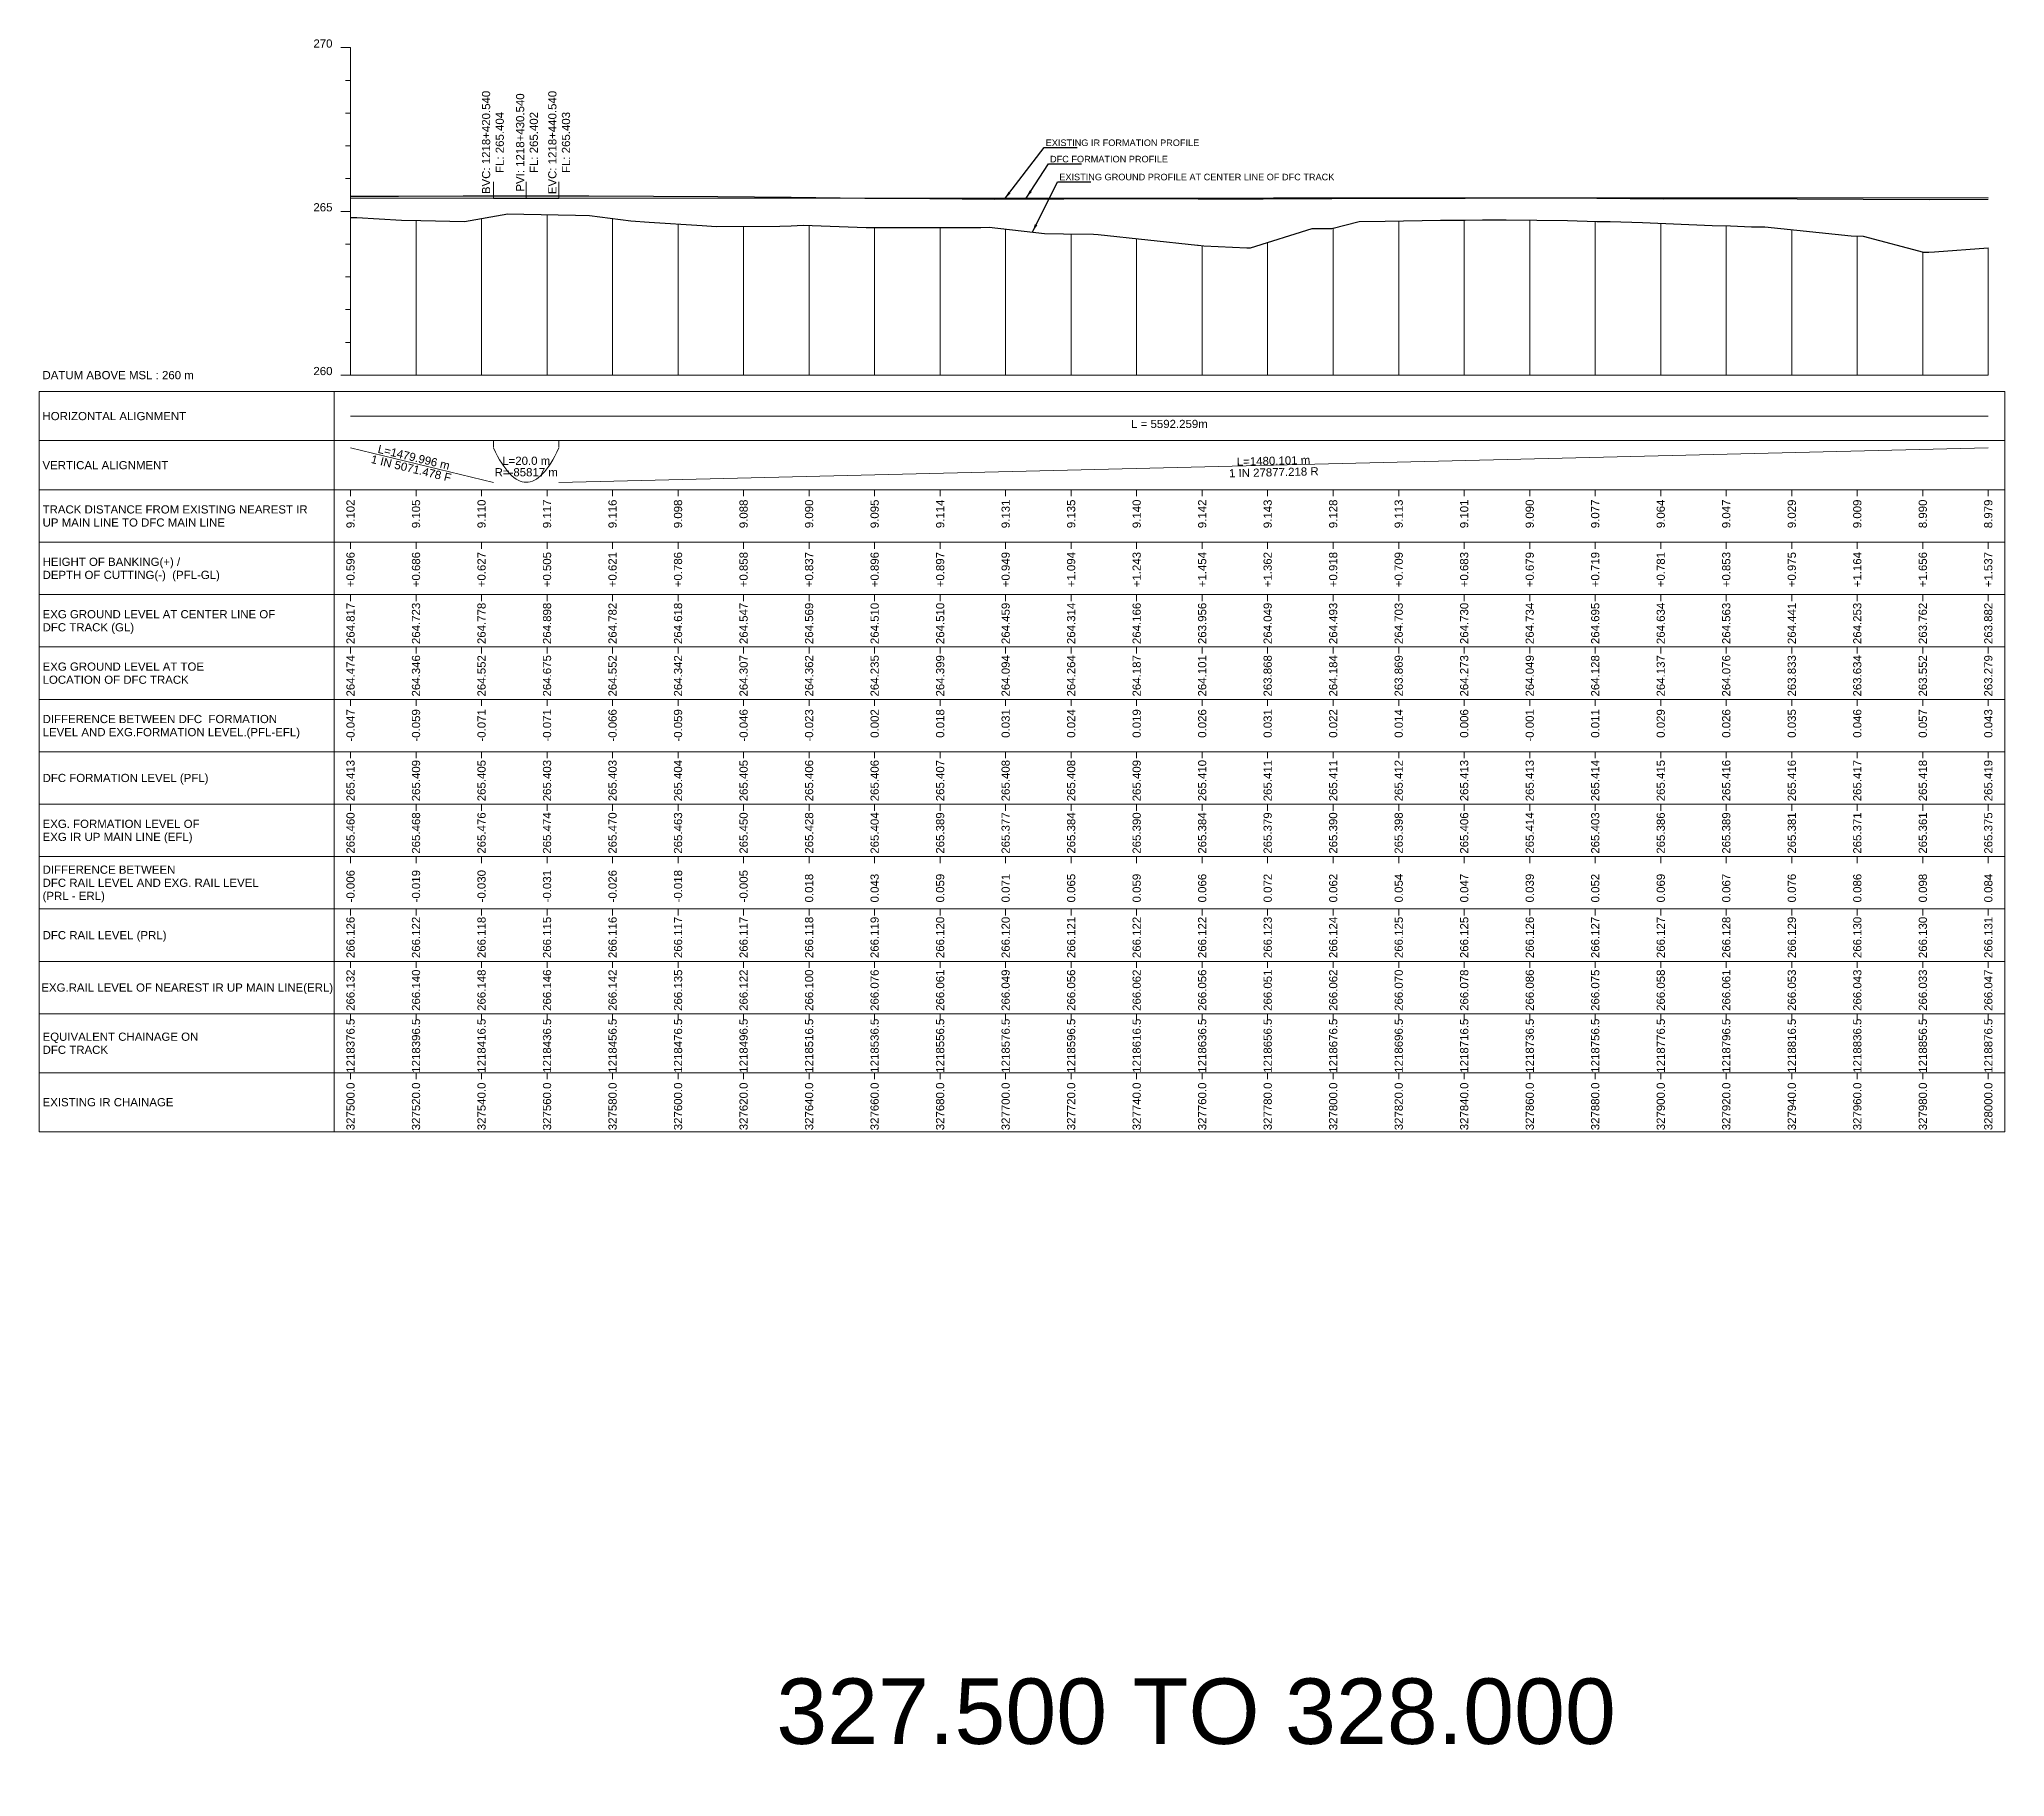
# Model space of a CAD drawing. Header units: metres. Extents: x 2905 to 23505, y -2719 to -1879.
# Drawn here: x 16905 to 17505, y -2428 to -1897 of the extents above; entities that cross this region are included whole.
import ezdxf
from ezdxf.enums import TextEntityAlignment as Align

# ---------------------------------------------------------------- set-up
doc = ezdxf.new("R2010")
doc.units = ezdxf.units.M
doc.header["$MEASUREMENT"] = 0
for name, color, linetype, lineweight in [('C-PROF-LABL-DG', 1, 'Continuous', 25), ('LS BVC-PVI-EVC TEXT', 10, 'Continuous', 0), ('LS CUT FILL', 10, 'Continuous', 0), ('LS DATUM', 7, 'Continuous', 0), ('LS DATUM X', 7, 'Continuous', 0), ('LS DATUM Y', 7, 'Continuous', 0), ('LS DIFF. EXG.RL & PRO. RL', 10, 'Continuous', 0), ('LS DIFF. PFL & EFL', 10, 'Continuous', 0), ('LS EXG FL', 7, 'Continuous', 0), ('LS EXG GL', 7, 'Continuous', 0), ('LS EXG GL AT PRO TOE', 7, 'Continuous', 0), ('LS EXG IR CH', 7, 'Continuous', 0), ('LS EXG RL', 7, 'Continuous', 0), ('LS EXG. FL', 7, 'Continuous', 0), ('LS EXG. GL', 7, 'Continuous', 0), ('LS EXG. GL AT PRO. TOE', 7, 'Continuous', 0), ('LS EXG. IR CH', 7, 'Continuous', 0), ('LS EXG. RL', 7, 'Continuous', 0), ('LS FRAME', 7, 'Continuous', 0), ('LS HORIZONTAL ALIGNMENT', 10, 'Continuous', 0), ('LS PFL-EFL', 10, 'Continuous', 0), ('LS PRL-ERL', 10, 'Continuous', 0), ('LS PRO FL', 10, 'Continuous', 0), ('LS PRO. CUT & FILL', 10, 'Continuous', 0), ('LS PRO. DFCC CH', 10, 'Continuous', 0), ('LS PRO. FL', 10, 'Continuous', 0), ('LS PRO. RL', 10, 'Continuous', 0), ('LS PROFILE EXG FL', 7, 'Continuous', 25), ('LS PROFILE EXG GL', 7, 'Continuous', 30), ('LS PROFILE PRO FL', 1, 'Continuous', 30), ('LS TICKS', 7, 'Continuous', 0), ('LS TRACK CENTER', 10, 'Continuous', 0), ("LS TRACK CENTER's", 10, 'Continuous', 0), ('LS VERTICAL ALIGNMENT', 10, 'Continuous', 0), ('Profile Grid', 7, 'Continuous', 0)]:
    doc.layers.add(name, color=color, linetype=linetype, lineweight=lineweight)
doc.layers.add('ref text', color=3, linetype='Continuous')
doc.styles.add('Arial', font='arial.ttf')
doc.styles.get("Standard").update_dxf_attribs({"font": 'arial.ttf'})
doc.styles.add('Style-Arial', font='arial.ttf')
doc.styles.add('StyleArial', font='arial.ttf')
doc.dimstyles.get("Standard").update_dxf_attribs({"dimtxt": 5, "dimasz": 0.18, "dimexe": 0.18, "dimexo": 0.0625, "dimgap": 0.09, "dimtad": 0, "dimtih": 1, "dimtoh": 1, "dimdec": 4, "dimzin": 0, "dimdsep": 46, "dimtxsty": 'Standard', "dimcen": 0.09, "dimadec": 0, "dimazin": 0, "dimtfac": 1, "dimtdec": 4, "dimtofl": 0, "dimtmove": 0, "dimatfit": 3, "dimfxl": 1, "dimtolj": 1, "dimtzin": 0, "dimarcsym": 0})

msp = doc.modelspace()

# ---------------------------------------------------------------- texts
at = {"layer": 'C-PROF-LABL-DG', "color": 1, "linetype": 'Continuous', "lineweight": 25, "char_height": 2.5, "attachment_point": 5, "rotation": 90, "style": 'Arial'}
for s, insert in [('BVC: 1218+420.540\\PFL: 265.404', (17043.49, -1928.95)), ('EVC: 1218+440.540\\PFL: 265.403', (17063.72, -1928.97)), ('PVI: 1218+430.540\\PFL: 265.402', (17053.89, -1928.97))]:
    msp.add_mtext(s, dxfattribs=dict(at, insert=insert))
at = {"layer": 'LS CUT FILL', "lineweight": 0, "style": 'Style-Arial'}
for s, p in [('+0.596', (17000, -2054)), ('+0.686', (17020, -2054)), ('+0.627', (17040, -2054)), ('+0.505', (17060, -2054)), ('+0.621', (17079.99, -2054)), ('+0.786', (17099.99, -2054)), ('+0.858', (17120, -2054)), ('+0.837', (17140, -2054)), ('+0.896', (17160.01, -2054)), ('+0.897', (17180.01, -2054)), ('+0.949', (17200, -2054)), ('+1.094', (17220, -2054)), ('+1.243', (17240, -2054)), ('+1.454', (17260, -2054)), ('+1.362', (17279.99, -2054)), ('+0.918', (17299.99, -2054)), ('+0.709', (17319.99, -2054)), ('+0.683', (17339.99, -2054)), ('+0.679', (17359.99, -2054)), ('+0.719', (17379.99, -2054)), ('+0.781', (17399.99, -2054)), ('+0.853', (17419.99, -2054)), ('+0.975', (17439.99, -2054)), ('+1.164', (17459.99, -2054)), ('+1.656', (17479.99, -2054)), ('+1.537', (17499.99, -2054))]:
    msp.add_text(s, height=2.5, rotation=90, dxfattribs=at).set_placement(p, align=Align.MIDDLE_RIGHT)
at = {"layer": 'LS DATUM', "color": 7, "style": 'StyleArial'}
msp.add_text('DATUM ABOVE MSL : 260 m', height=2.5, rotation=0.00003, dxfattribs=at).set_placement((16905.97, -2000), align=Align.MIDDLE_LEFT)
at = {"layer": 'LS DATUM Y', "color": 7, "lineweight": 0, "style": 'Style-Arial'}
for s, p in [('270', (16994.5, -1900)), ('270', (16994.5, -1900)), ('265', (16994.5, -1950)), ('260', (16994.5, -2000))]:
    msp.add_text(s, height=2.5, dxfattribs=at).set_placement(p, align=Align.RIGHT)
at = {"layer": 'LS DIFF. EXG.RL & PRO. RL', "color": 10, "style": 'StyleArial'}
for s, p in [('DIFFERENCE BETWEEN ', (16906, -2151)), ('DFC RAIL LEVEL AND EXG. RAIL LEVEL ', (16906, -2155)), ('(PRL - ERL)', (16906, -2159))]:
    msp.add_text(s, height=2.5, rotation=0.00003, dxfattribs=at).set_placement(p, align=Align.MIDDLE_LEFT)
at = {"layer": 'LS DIFF. PFL & EFL', "color": 10, "style": 'StyleArial'}
for s, p in [('DIFFERENCE BETWEEN DFC  FORMATION ', (16906, -2105)), ('LEVEL AND EXG.FORMATION LEVEL.(PFL-EFL)', (16906, -2109))]:
    msp.add_text(s, height=2.5, rotation=0.00003, dxfattribs=at).set_placement(p, align=Align.MIDDLE_LEFT)
at = {"layer": 'LS EXG FL', "style": 'StyleArial'}
for s, p in [('EXG. FORMATION LEVEL OF', (16906, -2137)), ('EXG IR UP MAIN LINE (EFL)', (16906, -2141))]:
    msp.add_text(s, height=2.5, rotation=0.00003, dxfattribs=at).set_placement(p, align=Align.MIDDLE_LEFT)
at = {"layer": 'LS EXG GL', "lineweight": 0, "style": 'Style-Arial'}
for s, p in [('264.817', (17000, -2069.5)), ('264.723', (17020, -2069.5)), ('264.778', (17040, -2069.5)), ('264.898', (17060, -2069.5)), ('264.782', (17079.99, -2069.5)), ('264.618', (17099.99, -2069.5)), ('264.547', (17120, -2069.5)), ('264.569', (17140, -2069.5)), ('264.510', (17160.01, -2069.5)), ('264.510', (17180.01, -2069.5)), ('264.459', (17200, -2069.5)), ('264.314', (17220, -2069.5)), ('264.166', (17240, -2069.5)), ('263.956', (17260, -2069.5)), ('264.049', (17279.99, -2069.5)), ('264.493', (17299.99, -2069.5)), ('264.703', (17319.99, -2069.5)), ('264.730', (17339.99, -2069.5)), ('264.734', (17359.99, -2069.5)), ('264.695', (17379.99, -2069.5)), ('264.634', (17399.99, -2069.5)), ('264.563', (17419.99, -2069.5)), ('264.441', (17439.99, -2069.5)), ('264.253', (17459.99, -2069.5)), ('263.762', (17479.99, -2069.5)), ('263.882', (17499.99, -2069.5))]:
    msp.add_text(s, height=2.5, rotation=90, dxfattribs=at).set_placement(p, align=Align.MIDDLE_RIGHT)
at = {"layer": 'LS EXG GL AT PRO TOE', "color": 7, "style": 'StyleArial'}
for s, p in [('EXG GROUND LEVEL AT TOE', (16906, -2089)), ('LOCATION OF DFC TRACK', (16906, -2093))]:
    msp.add_text(s, height=2.5, rotation=0.00003, dxfattribs=at).set_placement(p, align=Align.MIDDLE_LEFT)
at = {"layer": 'LS EXG IR CH', "style": 'Style-Arial'}
for s, p in [('327500.0', (17000, -2216)), ('327520.0', (17020, -2216)), ('327540.0', (17040, -2216)), ('327560.0', (17060, -2216)), ('327580.0', (17080, -2216)), ('327600.0', (17100, -2216)), ('327620.0', (17120, -2216)), ('327640.0', (17140, -2216)), ('327660.0', (17160, -2216)), ('327680.0', (17180, -2216)), ('327700.0', (17200, -2216)), ('327720.0', (17220, -2216)), ('327740.0', (17240, -2216)), ('327760.0', (17260, -2216)), ('327780.0', (17280, -2216)), ('327800.0', (17300, -2216)), ('327820.0', (17320, -2216)), ('327840.0', (17340, -2216)), ('327860.0', (17360, -2216)), ('327880.0', (17380, -2216)), ('327900.0', (17400, -2216)), ('327920.0', (17420, -2216)), ('327940.0', (17440, -2216)), ('327960.0', (17460, -2216)), ('327980.0', (17480, -2216)), ('328000.0', (17500, -2216))]:
    msp.add_text(s, height=2.5, rotation=90, dxfattribs=at).set_placement(p, align=Align.MIDDLE_RIGHT)
at = {"layer": 'LS EXG RL', "style": 'Style-Arial'}
for s, p in [('266.132', (17000, -2181.5)), ('266.140', (17020, -2181.5)), ('266.148', (17040, -2181.5)), ('266.146', (17060, -2181.5)), ('266.142', (17080, -2181.5)), ('266.135', (17100, -2181.5)), ('266.122', (17120, -2181.5)), ('266.100', (17140, -2181.5)), ('266.076', (17160, -2181.5)), ('266.061', (17180, -2181.5)), ('266.049', (17200, -2181.5)), ('266.056', (17220, -2181.5)), ('266.062', (17240, -2181.5)), ('266.056', (17260, -2181.5)), ('266.051', (17280, -2181.5)), ('266.062', (17300, -2181.5)), ('266.070', (17320, -2181.5)), ('266.078', (17340, -2181.5)), ('266.086', (17360, -2181.5)), ('266.075', (17380, -2181.5)), ('266.058', (17400, -2181.5)), ('266.061', (17420, -2181.5)), ('266.053', (17440, -2181.5)), ('266.043', (17460, -2181.5)), ('266.033', (17480, -2181.5)), ('266.047', (17500, -2181.5))]:
    msp.add_text(s, height=2.5, rotation=90, dxfattribs=at).set_placement(p, align=Align.MIDDLE_RIGHT)
at = {"layer": 'LS EXG. FL'}
for s, p in [('265.460', (17000, -2133.5)), ('265.468', (17020, -2133.5)), ('265.476', (17040, -2133.5)), ('265.474', (17060, -2133.5)), ('265.470', (17079.99, -2133.5)), ('265.463', (17099.99, -2133.5)), ('265.450', (17120, -2133.5)), ('265.428', (17140, -2133.5)), ('265.404', (17160.01, -2133.5)), ('265.389', (17180.01, -2133.5)), ('265.377', (17200, -2133.5)), ('265.384', (17220, -2133.5)), ('265.390', (17240, -2133.5)), ('265.384', (17260, -2133.5)), ('265.379', (17279.99, -2133.5)), ('265.390', (17299.99, -2133.5)), ('265.398', (17319.99, -2133.5)), ('265.406', (17339.99, -2133.5)), ('265.414', (17359.99, -2133.5)), ('265.403', (17379.99, -2133.5)), ('265.386', (17399.99, -2133.5)), ('265.389', (17419.99, -2133.5)), ('265.381', (17439.99, -2133.5)), ('265.371', (17459.99, -2133.5)), ('265.361', (17479.99, -2133.5)), ('265.375', (17499.99, -2133.5))]:
    msp.add_text(s, height=2.5, rotation=90, dxfattribs=at).set_placement(p, align=Align.MIDDLE_RIGHT)
at = {"layer": 'LS EXG. GL', "color": 7, "style": 'StyleArial'}
for s, p in [('EXG GROUND LEVEL AT CENTER LINE OF ', (16906, -2073)), ('DFC TRACK (GL)', (16906, -2077))]:
    msp.add_text(s, height=2.5, rotation=0.00003, dxfattribs=at).set_placement(p, align=Align.MIDDLE_LEFT)
at = {"layer": 'LS EXG. GL AT PRO. TOE'}
for s, p in [('264.474', (17000, -2085.5)), ('264.346', (17020, -2085.5)), ('264.552', (17040, -2085.5)), ('264.675', (17060, -2085.5)), ('264.552', (17079.99, -2085.5)), ('264.342', (17099.99, -2085.5)), ('264.307', (17120, -2085.5)), ('264.362', (17140, -2085.5)), ('264.235', (17160.01, -2085.5)), ('264.399', (17180.01, -2085.5)), ('264.094', (17200, -2085.5)), ('264.264', (17220, -2085.5)), ('264.187', (17240, -2085.5)), ('264.101', (17260, -2085.5)), ('263.868', (17279.99, -2085.5)), ('264.184', (17299.99, -2085.5)), ('263.869', (17319.99, -2085.5)), ('264.273', (17339.99, -2085.5)), ('264.049', (17359.99, -2085.5)), ('264.128', (17379.99, -2085.5)), ('264.137', (17399.99, -2085.5)), ('264.076', (17419.99, -2085.5)), ('263.833', (17439.99, -2085.5)), ('263.634', (17459.99, -2085.5)), ('263.552', (17479.99, -2085.5)), ('263.279', (17499.99, -2085.5))]:
    msp.add_text(s, height=2.5, rotation=90, dxfattribs=at).set_placement(p, align=Align.MIDDLE_RIGHT)
at = {"layer": 'LS EXG. IR CH', "style": 'StyleArial'}
msp.add_text('EXISTING IR CHAINAGE', height=2.5, rotation=0.00003, dxfattribs=at).set_placement((16906, -2222), align=Align.MIDDLE_LEFT)
at = {"layer": 'LS EXG. RL', "style": 'StyleArial'}
msp.add_text('EXG.RAIL LEVEL OF NEAREST IR UP MAIN LINE(ERL)', height=2.5, rotation=0.00003, dxfattribs=at).set_placement((16905.61, -2187), align=Align.MIDDLE_LEFT)
at = {"layer": 'LS HORIZONTAL ALIGNMENT', "style": 'StyleArial'}
msp.add_text('HORIZONTAL ALIGNMENT', height=2.5, rotation=0.00003, dxfattribs=at).set_placement((16905.97, -2012.5), align=Align.MIDDLE_LEFT)
at = {"layer": 'LS HORIZONTAL ALIGNMENT', "lineweight": 0, "insert": (17250, -2014.92), "char_height": 2.5, "attachment_point": 5, "line_spacing_factor": 0.6, "style": 'Style-Arial'}
msp.add_mtext('L = 5592.259m', dxfattribs=at)
at = {"layer": 'LS PFL-EFL'}
for s, p in [('-0.047', (17000, -2102)), ('-0.059', (17020, -2102)), ('-0.071', (17040, -2102)), ('-0.071', (17060, -2102)), ('-0.066', (17079.99, -2102)), ('-0.059', (17099.99, -2102)), ('-0.046', (17120, -2102)), ('-0.023', (17140, -2102)), ('0.002', (17160.01, -2102)), ('0.018', (17180.01, -2102)), ('0.031', (17200, -2102)), ('0.024', (17220, -2102)), ('0.019', (17240, -2102)), ('0.026', (17260, -2102)), ('0.031', (17279.99, -2102)), ('0.022', (17299.99, -2102)), ('0.014', (17319.99, -2102)), ('0.006', (17339.99, -2102)), ('-0.001', (17359.99, -2102)), ('0.011', (17379.99, -2102)), ('0.029', (17399.99, -2102)), ('0.026', (17419.99, -2102)), ('0.035', (17439.99, -2102)), ('0.046', (17459.99, -2102)), ('0.057', (17479.99, -2102)), ('0.043', (17499.99, -2102))]:
    msp.add_text(s, height=2.5, rotation=90, dxfattribs=at).set_placement(p, align=Align.MIDDLE_RIGHT)
at = {"layer": 'LS PRL-ERL'}
for s, p in [('-0.006', (17001.25, -2161)), ('-0.006', (17001.25, -2161)), ('-0.019', (17021.25, -2161)), ('-0.030', (17041.25, -2161)), ('-0.031', (17061.25, -2161)), ('-0.026', (17081.25, -2161)), ('-0.018', (17101.25, -2161)), ('-0.005', (17121.25, -2161)), ('0.018', (17141.25, -2161)), ('0.043', (17161.25, -2161)), ('0.059', (17181.25, -2161)), ('0.071', (17201.25, -2161)), ('0.065', (17221.25, -2161)), ('0.059', (17241.25, -2161)), ('0.066', (17261.25, -2161)), ('0.072', (17281.25, -2161)), ('0.062', (17301.25, -2161)), ('0.054', (17321.25, -2161)), ('0.047', (17341.25, -2161)), ('0.039', (17361.25, -2161)), ('0.052', (17381.25, -2161)), ('0.069', (17401.25, -2161)), ('0.067', (17421.25, -2161)), ('0.076', (17441.25, -2161)), ('0.086', (17461.25, -2161)), ('0.098', (17481.25, -2161)), ('0.084', (17501.25, -2161))]:
    msp.add_text(s, height=2.5, rotation=90, dxfattribs=at).set_placement(p)
at = {"layer": 'LS PRO FL', "lineweight": 0, "style": 'Style-Arial'}
for s, p in [('265.413', (17000, -2117.5)), ('265.409', (17020, -2117.5)), ('265.405', (17040, -2117.5)), ('265.403', (17060, -2117.5)), ('265.403', (17079.99, -2117.5)), ('265.404', (17099.99, -2117.5)), ('265.405', (17120, -2117.5)), ('265.406', (17140, -2117.5)), ('265.406', (17160.01, -2117.5)), ('265.407', (17180.01, -2117.5)), ('265.408', (17200, -2117.5)), ('265.408', (17220, -2117.5)), ('265.409', (17240, -2117.5)), ('265.410', (17260, -2117.5)), ('265.411', (17279.99, -2117.5)), ('265.411', (17299.99, -2117.5)), ('265.412', (17319.99, -2117.5)), ('265.413', (17339.99, -2117.5)), ('265.413', (17359.99, -2117.5)), ('265.414', (17379.99, -2117.5)), ('265.415', (17399.99, -2117.5)), ('265.416', (17419.99, -2117.5)), ('265.416', (17439.99, -2117.5)), ('265.417', (17459.99, -2117.5)), ('265.418', (17479.99, -2117.5)), ('265.419', (17499.99, -2117.5))]:
    msp.add_text(s, height=2.5, rotation=90, dxfattribs=at).set_placement(p, align=Align.MIDDLE_RIGHT)
at = {"layer": 'LS PRO. CUT & FILL', "color": 10, "style": 'StyleArial'}
for s, p in [('HEIGHT OF BANKING(+) /', (16906, -2057)), ('DEPTH OF CUTTING(-)  (PFL-GL)', (16906, -2061))]:
    msp.add_text(s, height=2.5, rotation=0.00003, dxfattribs=at).set_placement(p, align=Align.MIDDLE_LEFT)
at = {"layer": 'LS PRO. DFCC CH', "color": 10, "style": 'Style-Arial'}
for s, p in [('EQUIVALENT CHAINAGE ON ', (16906, -2202)), ('DFC TRACK', (16906, -2206))]:
    msp.add_text(s, height=2.5, rotation=0.00003, dxfattribs=at).set_placement(p, align=Align.MIDDLE_LEFT)
at = {"layer": 'LS PRO. DFCC CH'}
for s, p in [('1218376.5', (17001.25, -2213)), ('1218376.5', (17001.25, -2213)), ('1218396.5', (17021.25, -2213)), ('1218416.5', (17041.25, -2213)), ('1218436.5', (17061.25, -2213)), ('1218456.5', (17081.25, -2213)), ('1218476.5', (17101.25, -2213)), ('1218496.5', (17121.25, -2213)), ('1218516.5', (17141.25, -2213)), ('1218536.5', (17161.25, -2213)), ('1218556.5', (17181.25, -2213)), ('1218576.5', (17201.25, -2213)), ('1218596.5', (17221.25, -2213)), ('1218616.5', (17241.25, -2213)), ('1218636.5', (17261.25, -2213)), ('1218656.5', (17281.25, -2213)), ('1218676.5', (17301.25, -2213)), ('1218696.5', (17321.25, -2213)), ('1218716.5', (17341.25, -2213)), ('1218736.5', (17361.25, -2213)), ('1218756.5', (17381.25, -2213)), ('1218776.5', (17401.25, -2213)), ('1218796.5', (17421.25, -2213)), ('1218816.5', (17441.25, -2213)), ('1218836.5', (17461.25, -2213)), ('1218856.5', (17481.25, -2213)), ('1218876.5', (17501.25, -2213))]:
    msp.add_text(s, height=2.5, rotation=90, dxfattribs=at).set_placement(p)
at = {"layer": 'LS PRO. FL', "color": 10, "style": 'StyleArial'}
msp.add_text('DFC FORMATION LEVEL (PFL) ', height=2.5, rotation=0.00003, dxfattribs=at).set_placement((16906, -2123), align=Align.MIDDLE_LEFT)
at = {"layer": 'LS PRO. RL'}
for s, p in [('266.126', (17001.25, -2178)), ('266.126', (17001.25, -2178)), ('266.122', (17021.25, -2178)), ('266.118', (17041.25, -2178)), ('266.115', (17061.25, -2178)), ('266.116', (17081.25, -2178)), ('266.117', (17101.25, -2178)), ('266.117', (17121.25, -2178)), ('266.118', (17141.25, -2178)), ('266.119', (17161.25, -2178)), ('266.120', (17181.25, -2178)), ('266.120', (17201.25, -2178)), ('266.121', (17221.25, -2178)), ('266.122', (17241.25, -2178)), ('266.122', (17261.25, -2178)), ('266.123', (17281.25, -2178)), ('266.124', (17301.25, -2178)), ('266.125', (17321.25, -2178)), ('266.125', (17341.25, -2178)), ('266.126', (17361.25, -2178)), ('266.127', (17381.25, -2178)), ('266.127', (17401.25, -2178)), ('266.128', (17421.25, -2178)), ('266.129', (17441.25, -2178)), ('266.130', (17461.25, -2178)), ('266.130', (17481.25, -2178)), ('266.131', (17501.25, -2178))]:
    msp.add_text(s, height=2.5, rotation=90, dxfattribs=at).set_placement(p)
at = {"layer": 'LS PRO. RL', "color": 10, "style": 'StyleArial'}
msp.add_text('DFC RAIL LEVEL (PRL)', height=2.5, rotation=0.00003, dxfattribs=at).set_placement((16906, -2171), align=Align.MIDDLE_LEFT)
at = {"layer": 'LS PROFILE EXG FL', "color": 7, "linetype": 'Continuous', "lineweight": 0, "style": 'Style-Arial'}
msp.add_text('EXISTING IR FORMATION PROFILE', height=2, dxfattribs=at).set_placement((17212.23, -1930.05))
at = {"layer": 'LS PROFILE EXG GL', "color": 7, "lineweight": 0, "style": 'Style-Arial'}
msp.add_text('EXISTING GROUND PROFILE AT CENTER LINE OF DFC TRACK', height=2, dxfattribs=at).set_placement((17216.38, -1940.51, 0))
at = {"layer": 'LS PROFILE PRO FL', "style": 'Style-Arial'}
msp.add_text(' DFC FORMATION PROFILE', height=2, dxfattribs=at).set_placement((17212.78, -1935.03, 0))
at = {"layer": 'LS TRACK CENTER'}
for s, p in [('9.102', (17000, -2038)), ('9.105', (17020, -2038)), ('9.110', (17040, -2038)), ('9.117', (17060, -2038)), ('9.116', (17079.99, -2038)), ('9.098', (17099.99, -2038)), ('9.088', (17120, -2038)), ('9.090', (17140, -2038)), ('9.095', (17160.01, -2038)), ('9.114', (17180.01, -2038)), ('9.131', (17200, -2038)), ('9.135', (17220, -2038)), ('9.140', (17240, -2038)), ('9.142', (17260, -2038)), ('9.143', (17279.99, -2038)), ('9.128', (17299.99, -2038)), ('9.113', (17319.99, -2038)), ('9.101', (17339.99, -2038)), ('9.090', (17359.99, -2038)), ('9.077', (17379.99, -2038)), ('9.064', (17399.99, -2038)), ('9.047', (17419.99, -2038)), ('9.029', (17439.99, -2038)), ('9.009', (17459.99, -2038)), ('8.990', (17479.99, -2038)), ('8.979', (17499.99, -2038))]:
    msp.add_text(s, height=2.5, rotation=90, dxfattribs=at).set_placement(p, align=Align.MIDDLE_RIGHT)
at = {"layer": "LS TRACK CENTER's", "color": 10, "style": 'StyleArial'}
for s, p in [('TRACK DISTANCE FROM EXISTING NEAREST IR ', (16906, -2041)), ('UP MAIN LINE TO DFC MAIN LINE', (16906, -2045))]:
    msp.add_text(s, height=2.5, rotation=0.00003, dxfattribs=at).set_placement(p, align=Align.MIDDLE_LEFT)
at = {"layer": 'LS VERTICAL ALIGNMENT', "style": 'StyleArial'}
msp.add_text('VERTICAL ALIGNMENT', height=2.5, rotation=0.00003, dxfattribs=at).set_placement((16905.97, -2027.5), align=Align.MIDDLE_LEFT)
at = {"layer": 'LS VERTICAL ALIGNMENT', "lineweight": 0, "char_height": 2.5, "attachment_point": 5, "line_spacing_factor": 0.84, "style": 'Style-Arial'}
for s, insert, rotation in [('L=1479.996 m\\P1 IN 5071.478 F', (17018.93, -2026.8), 346.47481), ('L=1480.101 m\\P1 IN 27877.218 R', (17281.82, -2027.92), 1.37848)]:
    msp.add_mtext(s, dxfattribs=dict(at, insert=insert, rotation=rotation))
at = {"layer": 'LS VERTICAL ALIGNMENT', "lineweight": 0, "insert": (17053.65, -2027.92), "char_height": 2.5, "attachment_point": 5, "line_spacing_factor": 0.84, "style": 'Style-Arial'}
msp.add_mtext('L=20.0 m\\PR=-85817 m', dxfattribs=at)
at = {"layer": 'ref text', "color": 3, "insert": (17130, -2418.23), "char_height": 20, "width": 256.3165, "attachment_point": 7, "bg_fill": 3, "box_fill_scale": 1.5, "bg_fill_color": 256, "bg_fill_transparency": 0}
msp.add_mtext('327.500 TO 328.000', dxfattribs=at)

# ---------------------------------------------------------------- linework, layer by layer
at = {"layer": 'LS BVC-PVI-EVC TEXT'}
for p, q in [((17043.65, -1945.96), (17043.65, -1940.96)), ((17053.65, -1945.98), (17053.65, -1940.98)), ((17063.65, -1945.97), (17063.65, -1940.97))]:
    msp.add_line(p, q, dxfattribs=at)
at = {"layer": 'LS DATUM X', "color": 7, "linetype": 'Continuous', "lineweight": 0}
msp.add_line((17000, -2000), (17499.99, -2000), dxfattribs=at)
at = {"layer": 'LS DATUM Y', "color": 7, "linetype": 'Continuous', "lineweight": 0}
for p, q in [((16997, -1900), (17000, -1900)), ((16997, -1900), (17000, -1900)), ((17000, -2000), (17000, -1900)), ((16998.5, -1910), (17000, -1910)), ((16998.5, -1920), (17000, -1920)), ((16998.5, -1930), (17000, -1930)), ((16998.5, -1940), (17000, -1940)), ((16997, -1950), (17000, -1950)), ((16998.5, -1960), (17000, -1960)), ((16998.5, -1970), (17000, -1970)), ((16998.5, -1980), (17000, -1980)), ((16998.5, -1990), (17000, -1990)), ((16997, -2000), (17000, -2000))]:
    msp.add_line(p, q, dxfattribs=at)
at = {"layer": 'LS FRAME'}
for points in [[(16995, -2231), (16905, -2231), (16905, -2005)], [(16905, -2005), (16995, -2005)], [(16995, -2020), (16905, -2020)], [(16995, -2035), (16905, -2035)], [(16995, -2051), (16905, -2051)], [(16905, -2051), (16995, -2051)], [(16995, -2067), (16905, -2067)], [(16905, -2067), (16995, -2067)], [(16995, -2083), (16905, -2083)], [(16905, -2083), (16995, -2083)], [(16995, -2099), (16905, -2099)], [(16995, -2115), (16905, -2115)], [(16905, -2115), (16995, -2115)], [(16995, -2131), (16905, -2131)], [(16905, -2131), (16995, -2131)], [(16995, -2147), (16905, -2147)], [(16905, -2147), (16995, -2147)], [(16995, -2163), (16905, -2163)], [(16905, -2163), (16995, -2163)], [(16995, -2179), (16905, -2179)], [(16995, -2195), (16905, -2195)], [(16995, -2213), (16905, -2213)]]:
    msp.add_lwpolyline(points, dxfattribs=at)
at = {"layer": 'LS FRAME', "color": 7, "linetype": 'Continuous', "lineweight": 0, "flags": 128}
for points in [[(16995, -2020), (17504.99, -2020), (17504.99, -2005), (16995, -2005), (16995, -2020)], [(16995, -2035), (17504.99, -2035), (17504.99, -2020), (16995, -2020), (16995, -2035)], [(16995, -2051), (17504.99, -2051), (17504.99, -2035), (16995, -2035), (16995, -2051)], [(16995, -2067), (17504.99, -2067), (17504.99, -2051), (16995, -2051), (16995, -2067)], [(16995, -2083), (17504.99, -2083), (17504.99, -2067), (16995, -2067), (16995, -2083)], [(16995, -2099), (17504.99, -2099), (17504.99, -2083), (16995, -2083), (16995, -2099)], [(16995, -2115), (17504.99, -2115), (17504.99, -2099), (16995, -2099), (16995, -2115)], [(16995, -2131), (17504.99, -2131), (17504.99, -2115), (16995, -2115), (16995, -2131)], [(16995, -2147), (17504.99, -2147), (17504.99, -2131), (16995, -2131), (16995, -2147)], [(16995, -2163), (17504.99, -2163), (17504.99, -2147), (16995, -2147), (16995, -2163)], [(16995, -2179), (17504.99, -2179), (17504.99, -2163), (16995, -2163), (16995, -2179)], [(16995, -2195), (17504.99, -2195), (17504.99, -2179), (16995, -2179), (16995, -2195)], [(16995, -2213), (17504.99, -2213), (17504.99, -2195), (16995, -2195), (16995, -2213)], [(16995, -2231), (17504.99, -2231), (17504.99, -2213), (16995, -2213), (16995, -2231)]]:
    msp.add_lwpolyline(points, close=True, dxfattribs=at)
at = {"layer": 'LS FRAME', "color": 7, "linetype": 'Continuous', "lineweight": 0}
msp.add_3dface([(16995, -2099), (16915, -2099), (16915, -2099)], dxfattribs=at)
at = {"layer": 'LS HORIZONTAL ALIGNMENT', "lineweight": 0, "flags": 128}
msp.add_lwpolyline([(17000, -2012.5), (17499.99, -2012.5)], dxfattribs=at)
at = {"layer": 'LS PROFILE EXG FL'}
msp.add_lwpolyline([(17000, -1945.4), (17014.62, -1945.35), (17034.41, -1945.24), (17053.59, -1945.26), (17072.77, -1945.27), (17092.46, -1945.35), (17112.15, -1945.42), (17134.56, -1945.64), (17156.97, -1945.93), (17176.81, -1946.08), (17196.65, -1946.24), (17217.78, -1946.16), (17238.9, -1946.09), (17258.77, -1946.15), (17278.64, -1946.21), (17299.58, -1946.1), (17320.51, -1946.01), (17340.27, -1945.93), (17360.03, -1945.85), (17380.45, -1945.97), (17400.87, -1946.14), (17421.24, -1946.1), (17441.61, -1946.19), (17461.82, -1946.29), (17482.03, -1946.4), (17500, -1946.25)], dxfattribs=at)
at = {"layer": 'LS PROFILE EXG GL', "flags": 128}
msp.add_lwpolyline([(17000, -1951.83), (17001.91, -1951.88), (17015.6, -1952.66), (17021.51, -1952.8), (17034.81, -1953.14), (17048.08, -1950.79), (17052.92, -1950.88), (17068.72, -1951.2), (17072.99, -1951.28), (17085.57, -1952.89), (17091.17, -1953.26), (17107.36, -1954.28), (17111.66, -1954.57), (17131.11, -1954.48), (17134.56, -1954.37), (17138.22, -1954.25), (17157.47, -1954.92), (17159.2, -1954.9), (17176.81, -1954.9), (17192.43, -1954.89), (17195.02, -1954.86), (17211.89, -1956.73), (17217.71, -1956.82), (17226.83, -1956.97), (17228.24, -1957.1), (17258.6, -1960.3), (17258.77, -1960.3), (17258.77, -1960.3), (17260.48, -1960.49), (17273.67, -1961.14), (17274.75, -1961.17), (17293.54, -1955.2), (17299.57, -1955.18), (17307.96, -1953.06), (17315.87, -1953.04), (17332.8, -1952.73), (17340.27, -1952.69), (17345.54, -1952.6), (17352.76, -1952.57), (17371.48, -1952.8), (17380.45, -1953.07), (17384.57, -1953.13), (17394.43, -1953.41), (17415.68, -1954.34), (17421.24, -1954.38), (17427.66, -1954.72), (17431.72, -1954.75), (17458.08, -1957.42), (17461.82, -1957.53), (17480.16, -1962.42), (17481.81, -1962.5), (17483.54, -1962.37), (17499.99, -1961.18)], dxfattribs=at)
at = {"layer": 'LS PROFILE PRO FL', "flags": 128}
msp.add_lwpolyline([(17000, -1945.87), (17043.65, -1945.96), (17044.08, -1945.96), (17044.5, -1945.96), (17044.93, -1945.96), (17045.35, -1945.96), (17045.78, -1945.96), (17046.2, -1945.96), (17046.63, -1945.96), (17047.06, -1945.96), (17047.48, -1945.96), (17047.91, -1945.96), (17048.33, -1945.96), (17048.76, -1945.96), (17049.18, -1945.96), (17049.61, -1945.97), (17050.03, -1945.97), (17050.46, -1945.97), (17050.89, -1945.97), (17051.31, -1945.97), (17051.74, -1945.97), (17052.16, -1945.97), (17052.59, -1945.97), (17053.01, -1945.97), (17053.44, -1945.97), (17053.86, -1945.97), (17054.29, -1945.97), (17054.71, -1945.97), (17055.14, -1945.97), (17055.57, -1945.97), (17055.99, -1945.97), (17056.42, -1945.97), (17056.84, -1945.97), (17057.27, -1945.97), (17057.69, -1945.97), (17058.12, -1945.97), (17058.54, -1945.97), (17058.97, -1945.97), (17059.4, -1945.97), (17059.82, -1945.97), (17060.25, -1945.97), (17060.67, -1945.97), (17061.1, -1945.97), (17061.52, -1945.97), (17061.95, -1945.97), (17062.37, -1945.97), (17062.8, -1945.97), (17063.23, -1945.97), (17063.65, -1945.97), (17499.99, -1945.81)], dxfattribs=at)
at = {"layer": 'LS TICKS', "color": 7, "linetype": 'Continuous', "lineweight": 0, "flags": 128}
for points in [[(17043.64, -2022), (17043.64, -2020)], [(17063.64, -2022), (17063.64, -2020)], [(17000, -2037), (17000, -2035)], [(17020, -2037), (17020, -2035)], [(17040, -2037), (17040, -2035)], [(17060, -2037), (17060, -2035)], [(17079.99, -2037), (17079.99, -2035)], [(17099.99, -2037), (17099.99, -2035)], [(17120, -2037), (17120, -2035)], [(17140, -2037), (17140, -2035)], [(17160.01, -2037), (17160.01, -2035)], [(17180.01, -2037), (17180.01, -2035)], [(17200, -2037), (17200, -2035)], [(17220, -2037), (17220, -2035)], [(17240, -2037), (17240, -2035)], [(17260, -2037), (17260, -2035)], [(17279.99, -2037), (17279.99, -2035)], [(17299.99, -2037), (17299.99, -2035)], [(17319.99, -2037), (17319.99, -2035)], [(17339.99, -2037), (17339.99, -2035)], [(17359.99, -2037), (17359.99, -2035)], [(17379.99, -2037), (17379.99, -2035)], [(17399.99, -2037), (17399.99, -2035)], [(17419.99, -2037), (17419.99, -2035)], [(17439.99, -2037), (17439.99, -2035)], [(17459.99, -2037), (17459.99, -2035)], [(17479.99, -2037), (17479.99, -2035)], [(17499.99, -2037), (17499.99, -2035)], [(17000, -2053), (17000, -2051)], [(17020, -2053), (17020, -2051)], [(17040, -2053), (17040, -2051)], [(17060, -2053), (17060, -2051)], [(17079.99, -2053), (17079.99, -2051)], [(17099.99, -2053), (17099.99, -2051)], [(17120, -2053), (17120, -2051)], [(17140, -2053), (17140, -2051)], [(17160.01, -2053), (17160.01, -2051)], [(17180.01, -2053), (17180.01, -2051)], [(17200, -2053), (17200, -2051)], [(17220, -2053), (17220, -2051)], [(17240, -2053), (17240, -2051)], [(17260, -2053), (17260, -2051)], [(17279.99, -2053), (17279.99, -2051)], [(17299.99, -2053), (17299.99, -2051)], [(17319.99, -2053), (17319.99, -2051)], [(17339.99, -2053), (17339.99, -2051)], [(17359.99, -2053), (17359.99, -2051)], [(17379.99, -2053), (17379.99, -2051)], [(17399.99, -2053), (17399.99, -2051)], [(17419.99, -2053), (17419.99, -2051)], [(17439.99, -2053), (17439.99, -2051)], [(17459.99, -2053), (17459.99, -2051)], [(17479.99, -2053), (17479.99, -2051)], [(17499.99, -2053), (17499.99, -2051)], [(17000, -2069), (17000, -2067)], [(17020, -2069), (17020, -2067)], [(17040, -2069), (17040, -2067)], [(17060, -2069), (17060, -2067)], [(17079.99, -2069), (17079.99, -2067)], [(17099.99, -2069), (17099.99, -2067)], [(17120, -2069), (17120, -2067)], [(17140, -2069), (17140, -2067)], [(17160.01, -2069), (17160.01, -2067)], [(17180.01, -2069), (17180.01, -2067)], [(17200, -2069), (17200, -2067)], [(17220, -2069), (17220, -2067)], [(17240, -2069), (17240, -2067)], [(17260, -2069), (17260, -2067)], [(17279.99, -2069), (17279.99, -2067)], [(17299.99, -2069), (17299.99, -2067)], [(17319.99, -2069), (17319.99, -2067)], [(17339.99, -2069), (17339.99, -2067)], [(17359.99, -2069), (17359.99, -2067)], [(17379.99, -2069), (17379.99, -2067)], [(17399.99, -2069), (17399.99, -2067)], [(17419.99, -2069), (17419.99, -2067)], [(17439.99, -2069), (17439.99, -2067)], [(17459.99, -2069), (17459.99, -2067)], [(17479.99, -2069), (17479.99, -2067)], [(17499.99, -2069), (17499.99, -2067)], [(17000, -2085), (17000, -2083)], [(17020, -2085), (17020, -2083)], [(17040, -2085), (17040, -2083)], [(17060, -2085), (17060, -2083)], [(17079.99, -2085), (17079.99, -2083)], [(17099.99, -2085), (17099.99, -2083)], [(17120, -2085), (17120, -2083)], [(17140, -2085), (17140, -2083)], [(17160.01, -2085), (17160.01, -2083)], [(17180.01, -2085), (17180.01, -2083)], [(17200, -2085), (17200, -2083)], [(17220, -2085), (17220, -2083)], [(17240, -2085), (17240, -2083)], [(17260, -2085), (17260, -2083)], [(17279.99, -2085), (17279.99, -2083)], [(17299.99, -2085), (17299.99, -2083)], [(17319.99, -2085), (17319.99, -2083)], [(17339.99, -2085), (17339.99, -2083)], [(17359.99, -2085), (17359.99, -2083)], [(17379.99, -2085), (17379.99, -2083)], [(17399.99, -2085), (17399.99, -2083)], [(17419.99, -2085), (17419.99, -2083)], [(17439.99, -2085), (17439.99, -2083)], [(17459.99, -2085), (17459.99, -2083)], [(17479.99, -2085), (17479.99, -2083)], [(17499.99, -2085), (17499.99, -2083)], [(17000, -2101), (17000, -2099)], [(17020, -2101), (17020, -2099)], [(17040, -2101), (17040, -2099)], [(17060, -2101), (17060, -2099)], [(17079.99, -2101), (17079.99, -2099)], [(17099.99, -2101), (17099.99, -2099)], [(17120, -2101), (17120, -2099)], [(17140, -2101), (17140, -2099)], [(17160.01, -2101), (17160.01, -2099)], [(17180.01, -2101), (17180.01, -2099)], [(17200, -2101), (17200, -2099)], [(17220, -2101), (17220, -2099)], [(17240, -2101), (17240, -2099)], [(17260, -2101), (17260, -2099)], [(17279.99, -2101), (17279.99, -2099)], [(17299.99, -2101), (17299.99, -2099)], [(17319.99, -2101), (17319.99, -2099)], [(17339.99, -2101), (17339.99, -2099)], [(17359.99, -2101), (17359.99, -2099)], [(17379.99, -2101), (17379.99, -2099)], [(17399.99, -2101), (17399.99, -2099)], [(17419.99, -2101), (17419.99, -2099)], [(17439.99, -2101), (17439.99, -2099)], [(17459.99, -2101), (17459.99, -2099)], [(17479.99, -2101), (17479.99, -2099)], [(17499.99, -2101), (17499.99, -2099)], [(17000, -2117), (17000, -2115)], [(17020, -2117), (17020, -2115)], [(17040, -2117), (17040, -2115)], [(17060, -2117), (17060, -2115)], [(17079.99, -2117), (17079.99, -2115)], [(17099.99, -2117), (17099.99, -2115)], [(17120, -2117), (17120, -2115)], [(17140, -2117), (17140, -2115)], [(17160.01, -2117), (17160.01, -2115)], [(17180.01, -2117), (17180.01, -2115)], [(17200, -2117), (17200, -2115)], [(17220, -2117), (17220, -2115)], [(17240, -2117), (17240, -2115)], [(17260, -2117), (17260, -2115)], [(17279.99, -2117), (17279.99, -2115)], [(17299.99, -2117), (17299.99, -2115)], [(17319.99, -2117), (17319.99, -2115)], [(17339.99, -2117), (17339.99, -2115)], [(17359.99, -2117), (17359.99, -2115)], [(17379.99, -2117), (17379.99, -2115)], [(17399.99, -2117), (17399.99, -2115)], [(17419.99, -2117), (17419.99, -2115)], [(17439.99, -2117), (17439.99, -2115)], [(17459.99, -2117), (17459.99, -2115)], [(17479.99, -2117), (17479.99, -2115)], [(17499.99, -2117), (17499.99, -2115)], [(17000, -2133), (17000, -2131)], [(17020, -2133), (17020, -2131)], [(17040, -2133), (17040, -2131)], [(17060, -2133), (17060, -2131)], [(17079.99, -2133), (17079.99, -2131)], [(17099.99, -2133), (17099.99, -2131)], [(17120, -2133), (17120, -2131)], [(17140, -2133), (17140, -2131)], [(17160.01, -2133), (17160.01, -2131)], [(17180.01, -2133), (17180.01, -2131)], [(17200, -2133), (17200, -2131)], [(17220, -2133), (17220, -2131)], [(17240, -2133), (17240, -2131)], [(17260, -2133), (17260, -2131)], [(17279.99, -2133), (17279.99, -2131)], [(17299.99, -2133), (17299.99, -2131)], [(17319.99, -2133), (17319.99, -2131)], [(17339.99, -2133), (17339.99, -2131)], [(17359.99, -2133), (17359.99, -2131)], [(17379.99, -2133), (17379.99, -2131)], [(17399.99, -2133), (17399.99, -2131)], [(17419.99, -2133), (17419.99, -2131)], [(17439.99, -2133), (17439.99, -2131)], [(17459.99, -2133), (17459.99, -2131)], [(17479.99, -2133), (17479.99, -2131)], [(17499.99, -2133), (17499.99, -2131)], [(17000, -2149), (17000, -2147)], [(17020, -2149), (17020, -2147)], [(17040, -2149), (17040, -2147)], [(17060, -2149), (17060, -2147)], [(17079.99, -2149), (17079.99, -2147)], [(17099.99, -2149), (17099.99, -2147)], [(17120, -2149), (17120, -2147)], [(17140, -2149), (17140, -2147)], [(17160.01, -2149), (17160.01, -2147)], [(17180.01, -2149), (17180.01, -2147)], [(17200, -2149), (17200, -2147)], [(17220, -2149), (17220, -2147)], [(17240, -2149), (17240, -2147)], [(17260, -2149), (17260, -2147)], [(17279.99, -2149), (17279.99, -2147)], [(17299.99, -2149), (17299.99, -2147)], [(17319.99, -2149), (17319.99, -2147)], [(17339.99, -2149), (17339.99, -2147)], [(17359.99, -2149), (17359.99, -2147)], [(17379.99, -2149), (17379.99, -2147)], [(17399.99, -2149), (17399.99, -2147)], [(17419.99, -2149), (17419.99, -2147)], [(17439.99, -2149), (17439.99, -2147)], [(17459.99, -2149), (17459.99, -2147)], [(17479.99, -2149), (17479.99, -2147)], [(17499.99, -2149), (17499.99, -2147)], [(17000, -2165), (17000, -2163)], [(17020, -2165), (17020, -2163)], [(17040, -2165), (17040, -2163)], [(17060, -2165), (17060, -2163)], [(17079.99, -2165), (17079.99, -2163)], [(17099.99, -2165), (17099.99, -2163)], [(17120, -2165), (17120, -2163)], [(17140, -2165), (17140, -2163)], [(17160.01, -2165), (17160.01, -2163)], [(17180.01, -2165), (17180.01, -2163)], [(17200, -2165), (17200, -2163)], [(17220, -2165), (17220, -2163)], [(17240, -2165), (17240, -2163)], [(17260, -2165), (17260, -2163)], [(17279.99, -2165), (17279.99, -2163)], [(17299.99, -2165), (17299.99, -2163)], [(17319.99, -2165), (17319.99, -2163)], [(17339.99, -2165), (17339.99, -2163)], [(17359.99, -2165), (17359.99, -2163)], [(17379.99, -2165), (17379.99, -2163)], [(17399.99, -2165), (17399.99, -2163)], [(17419.99, -2165), (17419.99, -2163)], [(17439.99, -2165), (17439.99, -2163)], [(17459.99, -2165), (17459.99, -2163)], [(17479.99, -2165), (17479.99, -2163)], [(17499.99, -2165), (17499.99, -2163)], [(17000, -2181), (17000, -2179)], [(17020, -2181), (17020, -2179)], [(17040, -2181), (17040, -2179)], [(17060, -2181), (17060, -2179)], [(17079.99, -2181), (17079.99, -2179)], [(17099.99, -2181), (17099.99, -2179)], [(17120, -2181), (17120, -2179)], [(17140, -2181), (17140, -2179)], [(17160.01, -2181), (17160.01, -2179)], [(17180.01, -2181), (17180.01, -2179)], [(17200, -2181), (17200, -2179)], [(17220, -2181), (17220, -2179)], [(17240, -2181), (17240, -2179)], [(17260, -2181), (17260, -2179)], [(17279.99, -2181), (17279.99, -2179)], [(17299.99, -2181), (17299.99, -2179)], [(17319.99, -2181), (17319.99, -2179)], [(17339.99, -2181), (17339.99, -2179)], [(17359.99, -2181), (17359.99, -2179)], [(17379.99, -2181), (17379.99, -2179)], [(17399.99, -2181), (17399.99, -2179)], [(17419.99, -2181), (17419.99, -2179)], [(17439.99, -2181), (17439.99, -2179)], [(17459.99, -2181), (17459.99, -2179)], [(17479.99, -2181), (17479.99, -2179)], [(17499.99, -2181), (17499.99, -2179)], [(17000, -2197), (17000, -2195)], [(17020, -2197), (17020, -2195)], [(17040, -2197), (17040, -2195)], [(17060, -2197), (17060, -2195)], [(17079.99, -2197), (17079.99, -2195)], [(17099.99, -2197), (17099.99, -2195)], [(17120, -2197), (17120, -2195)], [(17140, -2197), (17140, -2195)], [(17160.01, -2197), (17160.01, -2195)], [(17180.01, -2197), (17180.01, -2195)], [(17200, -2197), (17200, -2195)], [(17220, -2197), (17220, -2195)], [(17240, -2197), (17240, -2195)], [(17260, -2197), (17260, -2195)], [(17279.99, -2197), (17279.99, -2195)], [(17299.99, -2197), (17299.99, -2195)], [(17319.99, -2197), (17319.99, -2195)], [(17339.99, -2197), (17339.99, -2195)], [(17359.99, -2197), (17359.99, -2195)], [(17379.99, -2197), (17379.99, -2195)], [(17399.99, -2197), (17399.99, -2195)], [(17419.99, -2197), (17419.99, -2195)], [(17439.99, -2197), (17439.99, -2195)], [(17459.99, -2197), (17459.99, -2195)], [(17479.99, -2197), (17479.99, -2195)], [(17499.99, -2197), (17499.99, -2195)], [(17000, -2215), (17000, -2213)], [(17020, -2215), (17020, -2213)], [(17040, -2215), (17040, -2213)], [(17060, -2215), (17060, -2213)], [(17079.99, -2215), (17079.99, -2213)], [(17099.99, -2215), (17099.99, -2213)], [(17120, -2215), (17120, -2213)], [(17140, -2215), (17140, -2213)], [(17160.01, -2215), (17160.01, -2213)], [(17180.01, -2215), (17180.01, -2213)], [(17200, -2215), (17200, -2213)], [(17220, -2215), (17220, -2213)], [(17240, -2215), (17240, -2213)], [(17260, -2215), (17260, -2213)], [(17279.99, -2215), (17279.99, -2213)], [(17299.99, -2215), (17299.99, -2213)], [(17319.99, -2215), (17319.99, -2213)], [(17339.99, -2215), (17339.99, -2213)], [(17359.99, -2215), (17359.99, -2213)], [(17379.99, -2215), (17379.99, -2213)], [(17399.99, -2215), (17399.99, -2213)], [(17419.99, -2215), (17419.99, -2213)], [(17439.99, -2215), (17439.99, -2213)], [(17459.99, -2215), (17459.99, -2213)], [(17479.99, -2215), (17479.99, -2213)], [(17499.99, -2215), (17499.99, -2213)]]:
    msp.add_lwpolyline(points, dxfattribs=at)
at = {"layer": 'LS VERTICAL ALIGNMENT', "linetype": 'Continuous', "lineweight": 0, "flags": 128}
for points in [[(17000, -2022.25), (17043.65, -2032.75)], [(17043.65, -2022.25), (17044.28, -2023.52), (17044.9, -2024.71), (17045.53, -2025.82), (17046.15, -2026.84), (17046.78, -2027.79), (17047.4, -2028.65), (17048.03, -2029.43), (17048.65, -2030.13), (17049.28, -2030.74), (17049.9, -2031.27), (17050.53, -2031.72), (17051.15, -2032.09), (17051.78, -2032.38), (17052.4, -2032.59), (17053.03, -2032.71), (17054.28, -2032.71), (17054.9, -2032.59), (17055.53, -2032.38), (17056.15, -2032.09), (17056.78, -2031.72), (17057.4, -2031.27), (17058.03, -2030.74), (17058.65, -2030.13), (17059.28, -2029.43), (17059.9, -2028.65), (17060.53, -2027.79), (17061.15, -2026.84), (17061.78, -2025.82), (17062.4, -2024.71), (17063.03, -2023.52), (17063.65, -2022.25)], [(17063.65, -2032.75), (17499.99, -2022.25)]]:
    msp.add_lwpolyline(points, dxfattribs=at)
at = {"layer": 'Profile Grid', "linetype": 'Continuous', "lineweight": 0, "flags": 128}
for points in [[(17000, -2000), (17000, -1951.83)], [(17020, -2000), (17020, -1952.77)], [(17040, -2000), (17040, -1952.22)], [(17060, -2000), (17060, -1951.02)], [(17079.99, -2000), (17079.99, -1952.18)], [(17099.99, -2000), (17099.99, -1953.82)], [(17120, -2000), (17120, -1954.53)], [(17140, -2000), (17140, -1954.31)], [(17160.01, -2000), (17160.01, -1954.9)], [(17180.01, -2000), (17180.01, -1954.9)], [(17200, -2000), (17200, -1955.41)], [(17299.99, -2000), (17299.99, -1955.07)], [(17319.99, -2000), (17319.99, -1952.97)], [(17339.99, -2000), (17339.99, -1952.7)], [(17359.99, -2000), (17359.99, -1952.66)], [(17379.99, -2000), (17379.99, -1953.05)], [(17399.99, -2000), (17399.99, -1953.66)], [(17419.99, -2000), (17419.99, -1954.37)], [(17439.99, -2000), (17439.99, -1955.59)], [(17220, -2000), (17220, -1956.86)], [(17240, -2000), (17240, -1958.34)], [(17260, -2000), (17260, -1960.44)], [(17279.99, -2000), (17279.99, -1959.51)], [(17459.99, -2000), (17459.99, -1957.47)], [(17499.99, -2000), (17499.99, -1961.18)], [(17479.99, -2000), (17479.99, -1962.38)]]:
    msp.add_lwpolyline(points, dxfattribs=at)

msp.set_redraw_order([(e.dxf.handle, doc.entitydb.next_handle()) for e in msp.query("TEXT MTEXT ATTDEF DIMENSION ARC_DIMENSION")])  # texts and dimensions are drawn at this point

# ---------------------------------------------------------------- leaders
at = {"layer": 'LS PROFILE EXG FL', "color": 7, "lineweight": -3}
msp.add_leader([(17199.67, -1946.23), (17211.72, -1930.5), (17221.86, -1930.5)], dimstyle='Standard', override={"dimasz": 2.5, "dimexe": 0.25, "dimexo": 0.25, "dimgap": 0.25, "dimtad": 0, "dimtih": 0, "dimtoh": 0, "dimzin": 11, "dimadec": 4, "dimazin": 3, "dimatfit": 1, "dimfrac": 2, "dimtolj": 0, "dimtzin": 11}, dxfattribs=at)
at = {"layer": 'LS PROFILE EXG GL', "color": 7, "lineweight": -3}
msp.add_leader([(17208.18, -1956.32, 0), (17215.87, -1940.97, 0), (17226.01, -1940.97, 0)], dimstyle='Standard', override={"dimasz": 2.5, "dimexe": 0.25, "dimexo": 0.25, "dimgap": 0.25, "dimtad": 0, "dimtih": 0, "dimtoh": 0, "dimzin": 11, "dimadec": 4, "dimazin": 3, "dimatfit": 1, "dimfrac": 2, "dimtolj": 0, "dimtzin": 11}, dxfattribs=at)
at = {"layer": 'LS PROFILE PRO FL', "lineweight": -3}
msp.add_leader([(17206.3, -1945.92, 0), (17213.06, -1935.49, 0), (17223.2, -1935.49, 0)], dimstyle='Standard', override={"dimasz": 2.5, "dimexe": 0.25, "dimexo": 0.25, "dimgap": 0.25, "dimtad": 0, "dimtih": 0, "dimtoh": 0, "dimzin": 11, "dimadec": 4, "dimazin": 3, "dimatfit": 1, "dimfrac": 2, "dimtolj": 0, "dimtzin": 11}, dxfattribs=at)

doc.saveas('drawing.dxf')
